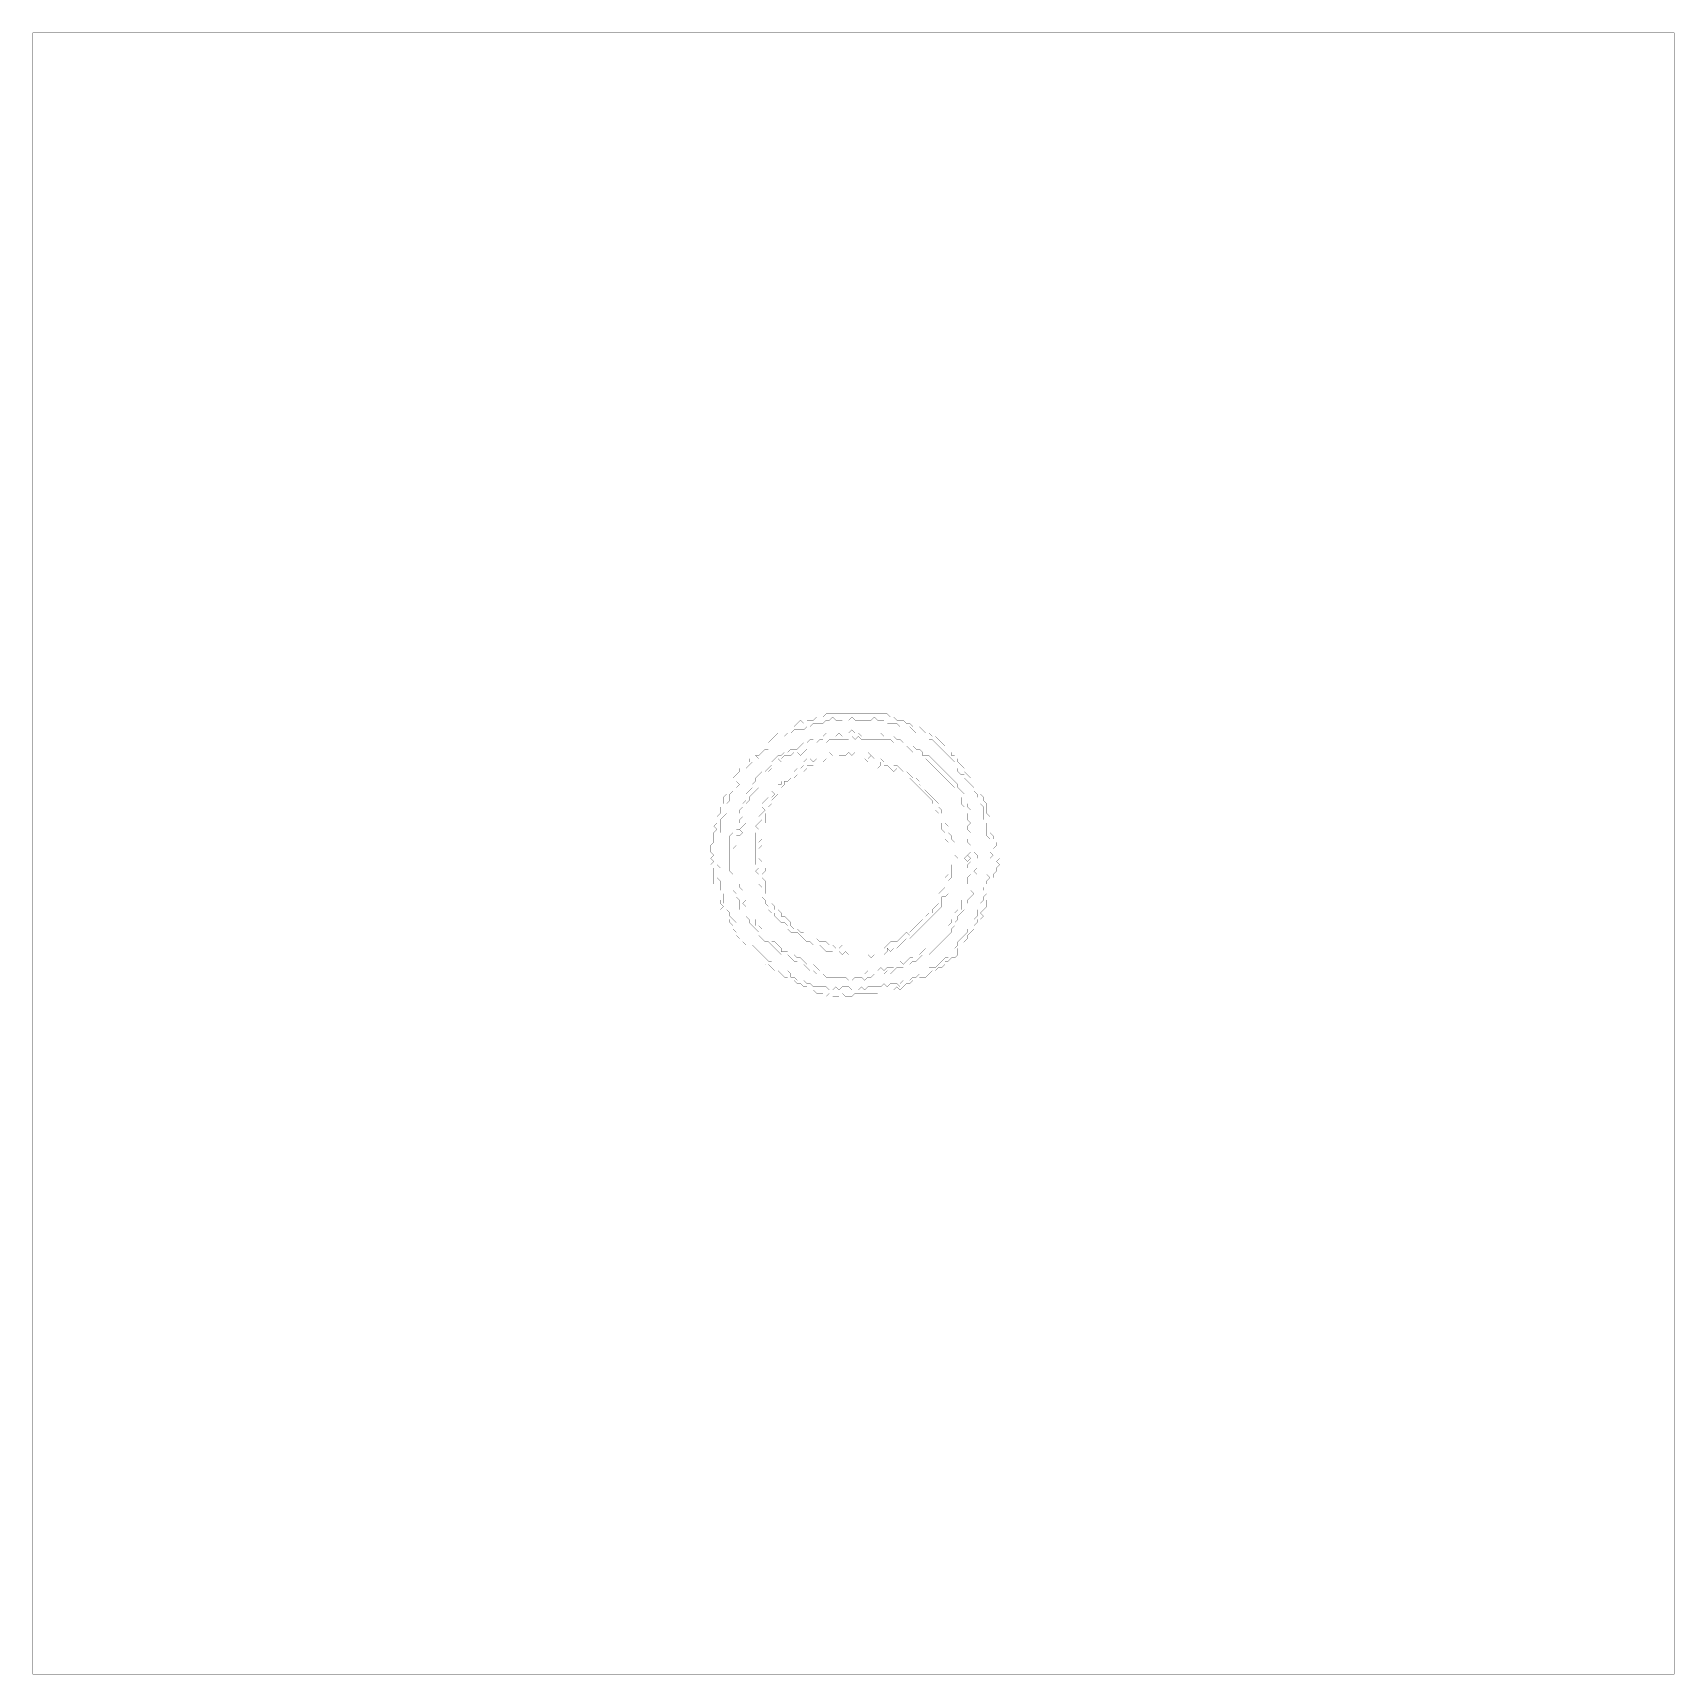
# Model space of a CAD drawing. Header units: metres. Extents: x 0 to 5055, y -5055 to 0.
import ezdxf

# ---------------------------------------------------------------- set-up
doc = ezdxf.new("R2010")
doc.units = ezdxf.units.M
doc.layers.add('conductor', color=1, linetype='Continuous')
doc.layers.add('substrate', color=5, linetype='Continuous')

msp = doc.modelspace()

# ---------------------------------------------------------------- linework, layer by layer
at = {"layer": 'conductor', "const_width": 0.5}
for points in [[(2463.3, -2107.1), (2453.4, -2117), (2443.5, -2117), (2433.6, -2126.9), (2423.7, -2126.9), (2413.8, -2126.9), (2403.9, -2126.9), (2394, -2136.8), (2384.1, -2136.8), (2374.2, -2146.7), (2364.3, -2146.7), (2354.4, -2146.7), (2344.5, -2146.7), (2334.6, -2156.6), (2324.8, -2156.6), (2314.9, -2166.5), (2305, -2166.5), (2295.1, -2176.4), (2285.2, -2186.3), (2275.3, -2196.2), (2265.4, -2206), (2255.5, -2206), (2245.6, -2215.9), (2235.7, -2225.8), (2225.8, -2225.8), (2235.7, -2235.7), (2225.8, -2245.6), (2215.9, -2245.6), (2206, -2255.5), (2196.2, -2265.4), (2196.2, -2275.3), (2186.3, -2285.2), (2176.4, -2295.1), (2166.5, -2305), (2176.4, -2314.9), (2166.5, -2324.8), (2156.6, -2324.8), (2156.6, -2334.6), (2146.7, -2344.5), (2146.7, -2354.4), (2146.7, -2364.3), (2136.8, -2374.2), (2136.8, -2384.1), (2136.8, -2394), (2136.8, -2403.9), (2126.9, -2413.8), (2117, -2423.7), (2117, -2433.6), (2117, -2443.5), (2117, -2453.4), (2117, -2463.3), (2107.1, -2473.1), (2107.1, -2483), (2107.1, -2492.9), (2107.1, -2502.8), (2107.1, -2512.7), (2107.1, -2522.6), (2107.1, -2532.5), (2107.1, -2542.4), (2107.1, -2552.3), (2107.1, -2562.2), (2117, -2572.1), (2107.1, -2582), (2107.1, -2591.9), (2107.1, -2601.7), (2117, -2611.6), (2117, -2621.5), (2117, -2631.4), (2117, -2641.3), (2126.9, -2651.2), (2126.9, -2661.1), (2126.9, -2671), (2126.9, -2680.9), (2136.8, -2690.8), (2136.8, -2700.7), (2146.7, -2710.6), (2146.7, -2720.5), (2156.6, -2730.4), (2166.5, -2740.2), (2166.5, -2750.1), (2176.4, -2760), (2186.3, -2769.9), (2186.3, -2779.8), (2196.2, -2779.8), (2206, -2789.7), (2215.9, -2799.6), (2215.9, -2809.5), (2225.8, -2819.4), (2235.7, -2829.3), (2245.6, -2839.2), (2255.5, -2849.1), (2265.4, -2859), (2275.3, -2859), (2285.2, -2868.8), (2295.1, -2878.7), (2305, -2888.6), (2314.9, -2888.6), (2324.8, -2888.6), (2334.6, -2898.5), (2334.6, -2908.4), (2344.5, -2908.4), (2354.4, -2918.3), (2364.3, -2918.3), (2374.2, -2918.3), (2384.1, -2928.2), (2394, -2928.2), (2403.9, -2938.1), (2413.8, -2938.1), (2423.7, -2938.1), (2433.6, -2938.1), (2443.5, -2938.1), (2453.4, -2948), (2463.3, -2948), (2473.1, -2938.1), (2483, -2948), (2492.9, -2938.1), (2502.8, -2938.1), (2512.7, -2938.1), (2522.6, -2948), (2532.5, -2948), (2542.4, -2948), (2552.3, -2938.1), (2562.2, -2948), (2572.1, -2938.1), (2582, -2938.1), (2591.9, -2938.1), (2601.7, -2938.1), (2611.6, -2938.1), (2621.5, -2928.2), (2631.4, -2938.1), (2641.3, -2928.2), (2651.2, -2928.2), (2661.1, -2928.2), (2671, -2938.1), (2671, -2928.2), (2680.9, -2918.3), (2690.8, -2918.3), (2700.7, -2918.3), (2710.6, -2908.4), (2720.5, -2908.4), (2730.4, -2898.5), (2740.2, -2898.5), (2750.1, -2888.6), (2760, -2878.7), (2769.9, -2878.7), (2779.8, -2878.7), (2789.7, -2868.8), (2799.6, -2859), (2809.5, -2849.1), (2819.4, -2849.1), (2829.3, -2839.2), (2839.2, -2829.3), (2839.2, -2819.4), (2849.1, -2809.5), (2849.1, -2799.6), (2859, -2789.7), (2868.8, -2779.8), (2878.7, -2769.9), (2878.7, -2760), (2888.6, -2750.1), (2898.5, -2740.2), (2898.5, -2730.4), (2908.4, -2720.5), (2908.4, -2710.6), (2908.4, -2700.7), (2918.3, -2690.8), (2918.3, -2680.9), (2928.2, -2671), (2928.2, -2661.1), (2938.1, -2651.2), (2928.2, -2641.3), (2928.2, -2631.4), (2938.1, -2621.5), (2938.1, -2611.6), (2948, -2601.7), (2938.1, -2591.9), (2948, -2582), (2948, -2572.1), (2948, -2562.2), (2948, -2552.3), (2948, -2542.4), (2957.9, -2532.5), (2948, -2522.6), (2948, -2512.7), (2948, -2502.8), (2948, -2492.9), (2948, -2483), (2938.1, -2473.1), (2938.1, -2463.3), (2938.1, -2453.4), (2938.1, -2443.5), (2938.1, -2433.6), (2928.2, -2423.7), (2928.2, -2413.8), (2928.2, -2403.9), (2928.2, -2394), (2928.2, -2384.1), (2918.3, -2374.2), (2918.3, -2364.3), (2908.4, -2354.4), (2908.4, -2344.5), (2898.5, -2334.6), (2898.5, -2324.8), (2888.6, -2314.9), (2878.7, -2305), (2868.8, -2295.1), (2868.8, -2285.2), (2859, -2285.2), (2849.1, -2275.3), (2849.1, -2265.4), (2839.2, -2255.5), (2839.2, -2245.6), (2829.3, -2235.7), (2819.4, -2225.8), (2809.5, -2215.9), (2799.6, -2206), (2789.7, -2196.2), (2779.8, -2186.3), (2769.9, -2176.4), (2760, -2176.4), (2750.1, -2166.5), (2740.2, -2156.6), (2730.4, -2156.6), (2720.5, -2156.6), (2710.6, -2146.7), (2700.7, -2136.8), (2690.8, -2136.8), (2680.9, -2136.8), (2671, -2136.8), (2661.1, -2126.9), (2651.2, -2126.9), (2641.3, -2126.9), (2631.4, -2126.9), (2621.5, -2117), (2611.6, -2117), (2601.7, -2117), (2591.9, -2107.1), (2582, -2117), (2572.1, -2117), (2562.2, -2117), (2552.3, -2117), (2542.4, -2117), (2532.5, -2117), (2522.6, -2107.1), (2512.7, -2117), (2502.8, -2107.1), (2492.9, -2117), (2483, -2117), (2473.1, -2117)], [(2512.7, -2156.6), (2522.6, -2146.7), (2532.5, -2156.6), (2542.4, -2156.6), (2552.3, -2166.5), (2562.2, -2156.6), (2572.1, -2156.6), (2582, -2156.6), (2591.9, -2156.6), (2601.7, -2156.6), (2611.6, -2156.6), (2621.5, -2166.5), (2631.4, -2166.5), (2641.3, -2166.5), (2651.2, -2166.5), (2661.1, -2176.4), (2671, -2176.4), (2680.9, -2186.3), (2690.8, -2186.3), (2700.7, -2196.2), (2710.6, -2196.2), (2720.5, -2206), (2730.4, -2206), (2740.2, -2215.9), (2740.2, -2225.8), (2750.1, -2225.8), (2760, -2225.8), (2769.9, -2235.7), (2779.8, -2245.6), (2789.7, -2255.5), (2799.6, -2265.4), (2809.5, -2275.3), (2819.4, -2285.2), (2829.3, -2295.1), (2839.2, -2305), (2849.1, -2314.9), (2849.1, -2324.8), (2859, -2334.6), (2868.8, -2344.5), (2868.8, -2354.4), (2868.8, -2364.3), (2878.7, -2374.2), (2878.7, -2384.1), (2888.6, -2394), (2888.6, -2403.9), (2888.6, -2413.8), (2898.5, -2423.7), (2898.5, -2433.6), (2898.5, -2443.5), (2898.5, -2453.4), (2898.5, -2463.3), (2898.5, -2473.1), (2898.5, -2483), (2898.5, -2492.9), (2898.5, -2502.8), (2908.4, -2512.7), (2898.5, -2522.6), (2908.4, -2532.5), (2908.4, -2542.4), (2898.5, -2552.3), (2898.5, -2562.2), (2908.4, -2572.1), (2898.5, -2582), (2908.4, -2591.9), (2898.5, -2601.7), (2898.5, -2611.6), (2898.5, -2621.5), (2898.5, -2631.4), (2888.6, -2641.3), (2898.5, -2651.2), (2888.6, -2661.1), (2878.7, -2671), (2878.7, -2680.9), (2868.8, -2690.8), (2868.8, -2700.7), (2859, -2710.6), (2849.1, -2720.5), (2849.1, -2730.4), (2839.2, -2740.2), (2839.2, -2750.1), (2829.3, -2760), (2829.3, -2769.9), (2819.4, -2779.8), (2809.5, -2789.7), (2799.6, -2799.6), (2789.7, -2809.5), (2779.8, -2819.4), (2769.9, -2829.3), (2760, -2839.2), (2750.1, -2839.2), (2740.2, -2839.2), (2730.4, -2849.1), (2720.5, -2859), (2710.6, -2859), (2700.7, -2868.8), (2690.8, -2868.8), (2680.9, -2878.7), (2671, -2878.7), (2661.1, -2878.7), (2651.2, -2888.6), (2641.3, -2898.5), (2631.4, -2888.6), (2621.5, -2898.5), (2611.6, -2898.5), (2601.7, -2898.5), (2591.9, -2898.5), (2582, -2908.4), (2572.1, -2908.4), (2562.2, -2918.3), (2552.3, -2908.4), (2542.4, -2908.4), (2532.5, -2908.4), (2522.6, -2918.3), (2512.7, -2918.3), (2502.8, -2908.4), (2492.9, -2908.4), (2483, -2908.4), (2473.1, -2908.4), (2463.3, -2908.4), (2453.4, -2908.4), (2443.5, -2908.4), (2433.6, -2898.5), (2423.7, -2898.5), (2413.8, -2898.5), (2403.9, -2888.6), (2394, -2888.6), (2384.1, -2878.7), (2374.2, -2868.8), (2364.3, -2868.8), (2354.4, -2859), (2344.5, -2859), (2334.6, -2849.1), (2324.8, -2839.2), (2314.9, -2839.2), (2305, -2839.2), (2295.1, -2829.3), (2285.2, -2819.4), (2275.3, -2809.5), (2265.4, -2799.6), (2255.5, -2799.6), (2245.6, -2789.7), (2235.7, -2779.8), (2235.7, -2769.9), (2225.8, -2760), (2215.9, -2750.1), (2206, -2740.2), (2206, -2730.4), (2196.2, -2720.5), (2186.3, -2710.6), (2176.4, -2700.7), (2176.4, -2690.8), (2176.4, -2680.9), (2176.4, -2671), (2166.5, -2661.1), (2166.5, -2651.2), (2156.6, -2641.3), (2156.6, -2631.4), (2156.6, -2621.5), (2156.6, -2611.6), (2156.6, -2601.7), (2156.6, -2591.9), (2146.7, -2582), (2146.7, -2572.1), (2146.7, -2562.2), (2146.7, -2552.3), (2146.7, -2542.4), (2146.7, -2532.5), (2146.7, -2522.6), (2146.7, -2512.7), (2146.7, -2502.8), (2146.7, -2492.9), (2146.7, -2483), (2146.7, -2473.1), (2156.6, -2463.3), (2156.6, -2453.4), (2166.5, -2443.5), (2176.4, -2433.6), (2176.4, -2423.7), (2186.3, -2413.8), (2176.4, -2403.9), (2176.4, -2394), (2186.3, -2384.1), (2186.3, -2374.2), (2196.2, -2364.3), (2196.2, -2354.4), (2196.2, -2344.5), (2206, -2334.6), (2215.9, -2324.8), (2215.9, -2314.9), (2225.8, -2305), (2225.8, -2295.1), (2235.7, -2285.2), (2245.6, -2275.3), (2255.5, -2275.3), (2265.4, -2265.4), (2275.3, -2255.5), (2275.3, -2245.6), (2285.2, -2235.7), (2295.1, -2225.8), (2305, -2225.8), (2314.9, -2215.9), (2324.8, -2215.9), (2334.6, -2206), (2344.5, -2206), (2354.4, -2206), (2364.3, -2196.2), (2374.2, -2186.3), (2384.1, -2186.3), (2394, -2176.4), (2403.9, -2176.4), (2413.8, -2166.5), (2423.7, -2166.5), (2433.6, -2166.5), (2443.5, -2156.6), (2453.4, -2166.5), (2463.3, -2166.5), (2473.1, -2166.5), (2483, -2156.6), (2492.9, -2166.5), (2502.8, -2156.6)], [(2443.5, -2235.7), (2433.6, -2245.6), (2423.7, -2245.6), (2413.8, -2245.6), (2403.9, -2255.5), (2394, -2255.5), (2384.1, -2255.5), (2384.1, -2265.4), (2374.2, -2275.3), (2364.3, -2275.3), (2354.4, -2275.3), (2354.4, -2285.2), (2344.5, -2295.1), (2334.6, -2295.1), (2324.8, -2305), (2314.9, -2305), (2314.9, -2314.9), (2305, -2324.8), (2295.1, -2324.8), (2295.1, -2334.6), (2295.1, -2344.5), (2285.2, -2354.4), (2275.3, -2364.3), (2275.3, -2374.2), (2265.4, -2384.1), (2265.4, -2394), (2255.5, -2403.9), (2255.5, -2413.8), (2255.5, -2423.7), (2255.5, -2433.6), (2245.6, -2443.5), (2245.6, -2453.4), (2255.5, -2463.3), (2245.6, -2473.1), (2245.6, -2483), (2235.7, -2492.9), (2245.6, -2502.8), (2235.7, -2512.7), (2235.7, -2522.6), (2235.7, -2532.5), (2235.7, -2542.4), (2245.6, -2552.3), (2245.6, -2562.2), (2255.5, -2572.1), (2255.5, -2582), (2245.6, -2591.9), (2245.6, -2601.7), (2255.5, -2611.6), (2255.5, -2621.5), (2255.5, -2631.4), (2255.5, -2641.3), (2255.5, -2651.2), (2265.4, -2661.1), (2265.4, -2671), (2265.4, -2680.9), (2275.3, -2680.9), (2285.2, -2690.8), (2285.2, -2700.7), (2295.1, -2700.7), (2305, -2710.6), (2305, -2720.5), (2314.9, -2720.5), (2324.8, -2730.4), (2334.6, -2740.2), (2334.6, -2750.1), (2344.5, -2760), (2354.4, -2760), (2364.3, -2769.9), (2374.2, -2769.9), (2384.1, -2779.8), (2394, -2789.7), (2403.9, -2799.6), (2413.8, -2789.7), (2423.7, -2799.6), (2433.6, -2799.6), (2443.5, -2799.6), (2453.4, -2809.5), (2463.3, -2809.5), (2473.1, -2819.4), (2483, -2819.4), (2492.9, -2809.5), (2502.8, -2819.4), (2512.7, -2819.4), (2522.6, -2819.4), (2532.5, -2819.4), (2542.4, -2819.4), (2552.3, -2819.4), (2562.2, -2819.4), (2572.1, -2819.4), (2582, -2819.4), (2591.9, -2819.4), (2601.7, -2819.4), (2611.6, -2819.4), (2621.5, -2819.4), (2631.4, -2809.5), (2641.3, -2799.6), (2651.2, -2799.6), (2661.1, -2799.6), (2671, -2789.7), (2680.9, -2779.8), (2690.8, -2769.9), (2700.7, -2779.8), (2700.7, -2769.9), (2710.6, -2760), (2720.5, -2750.1), (2730.4, -2740.2), (2740.2, -2730.4), (2750.1, -2730.4), (2750.1, -2720.5), (2760, -2710.6), (2769.9, -2710.6), (2769.9, -2700.7), (2779.8, -2690.8), (2789.7, -2680.9), (2789.7, -2671), (2789.7, -2661.1), (2789.7, -2651.2), (2799.6, -2641.3), (2809.5, -2631.4), (2809.5, -2621.5), (2809.5, -2611.6), (2809.5, -2601.7), (2819.4, -2591.9), (2819.4, -2582), (2819.4, -2572.1), (2819.4, -2562.2), (2819.4, -2552.3), (2829.3, -2542.4), (2819.4, -2532.5), (2819.4, -2522.6), (2819.4, -2512.7), (2819.4, -2502.8), (2819.4, -2492.9), (2809.5, -2483), (2809.5, -2473.1), (2809.5, -2463.3), (2799.6, -2453.4), (2799.6, -2443.5), (2799.6, -2433.6), (2789.7, -2423.7), (2789.7, -2413.8), (2789.7, -2403.9), (2779.8, -2394), (2779.8, -2384.1), (2769.9, -2374.2), (2769.9, -2364.3), (2760, -2354.4), (2750.1, -2344.5), (2740.2, -2334.6), (2730.4, -2324.8), (2720.5, -2314.9), (2710.6, -2305), (2700.7, -2295.1), (2690.8, -2295.1), (2680.9, -2285.2), (2671, -2275.3), (2661.1, -2265.4), (2651.2, -2275.3), (2641.3, -2265.4), (2631.4, -2255.5), (2621.5, -2255.5), (2611.6, -2245.6), (2611.6, -2255.5), (2601.7, -2265.4), (2591.9, -2255.5), (2582, -2245.6), (2572.1, -2245.6), (2562.2, -2235.7), (2552.3, -2235.7), (2542.4, -2235.7), (2532.5, -2235.7), (2522.6, -2235.7), (2512.7, -2235.7), (2502.8, -2235.7), (2492.9, -2235.7), (2483, -2235.7), (2473.1, -2235.7), (2463.3, -2235.7), (2453.4, -2235.7)]]:
    msp.add_lwpolyline(points, close=True, dxfattribs=at)
at = {"layer": 'substrate', "const_width": 0.5}
for points in [[(0, 0), (0, -9.9), (0, -19.8), (0, -29.7), (0, -39.6), (0, -49.5), (0, -59.4), (0, -69.2), (0, -79.1), (0, -89), (0, -98.9), (0, -108.8), (0, -118.7), (0, -128.6), (0, -138.5), (0, -148.4), (0, -158.3), (0, -168.2), (0, -178.1), (0, -188), (0, -197.9), (0, -207.7), (0, -217.6), (0, -227.5), (0, -237.4), (0, -247.3), (0, -257.2), (0, -267.1), (0, -277), (0, -286.9), (0, -296.8), (0, -306.7), (0, -316.6), (0, -326.5), (0, -336.3), (0, -346.2), (0, -356.1), (0, -366), (0, -375.9), (0, -385.8), (0, -395.7), (0, -405.6), (0, -415.5), (0, -425.4), (0, -435.3), (0, -445.2), (0, -455.1), (0, -465), (0, -474.8), (0, -484.7), (0, -494.6), (0, -504.5), (0, -514.4), (0, -524.3), (0, -534.2), (0, -544.1), (0, -554), (0, -563.9), (0, -573.8), (0, -583.7), (0, -593.6), (0, -603.4), (0, -613.3), (0, -623.2), (0, -633.1), (0, -643), (0, -652.9), (0, -662.8), (0, -672.7), (0, -682.6), (0, -692.5), (0, -702.4), (0, -712.3), (0, -722.2), (0, -732.1), (0, -741.9), (0, -751.8), (0, -761.7), (0, -771.6), (0, -781.5), (0, -791.4), (0, -801.3), (0, -811.2), (0, -821.1), (0, -831), (0, -840.9), (0, -850.8), (0, -860.7), (0, -870.5), (0, -880.4), (0, -890.3), (0, -900.2), (0, -910.1), (0, -920), (0, -929.9), (0, -939.8), (0, -949.7), (0, -959.6), (0, -969.5), (0, -979.4), (0, -989.3), (0, -999.2), (0, -1009), (0, -1018.9), (0, -1028.8), (0, -1038.7), (0, -1048.6), (0, -1058.5), (0, -1068.4), (0, -1078.3), (0, -1088.2), (0, -1098.1), (0, -1108), (0, -1117.9), (0, -1127.8), (0, -1137.6), (0, -1147.5), (0, -1157.4), (0, -1167.3), (0, -1177.2), (0, -1187.1), (0, -1197), (0, -1206.9), (0, -1216.8), (0, -1226.7), (0, -1236.6), (0, -1246.5), (0, -1256.4), (0, -1266.2), (0, -1276.1), (0, -1286), (0, -1295.9), (0, -1305.8), (0, -1315.7), (0, -1325.6), (0, -1335.5), (0, -1345.4), (0, -1355.3), (0, -1365.2), (0, -1375.1), (0, -1385), (0, -1394.9), (0, -1404.7), (0, -1414.6), (0, -1424.5), (0, -1434.4), (0, -1444.3), (0, -1454.2), (0, -1464.1), (0, -1474), (0, -1483.9), (0, -1493.8), (0, -1503.7), (0, -1513.6), (0, -1523.5), (0, -1533.3), (0, -1543.2), (0, -1553.1), (0, -1563), (0, -1572.9), (0, -1582.8), (0, -1592.7), (0, -1602.6), (0, -1612.5), (0, -1622.4), (0, -1632.3), (0, -1642.2), (0, -1652.1), (0, -1662), (0, -1671.8), (0, -1681.7), (0, -1691.6), (0, -1701.5), (0, -1711.4), (0, -1721.3), (0, -1731.2), (0, -1741.1), (0, -1751), (0, -1760.9), (0, -1770.8), (0, -1780.7), (0, -1790.6), (0, -1800.4), (0, -1810.3), (0, -1820.2), (0, -1830.1), (0, -1840), (0, -1849.9), (0, -1859.8), (0, -1869.7), (0, -1879.6), (0, -1889.5), (0, -1899.4), (0, -1909.3), (0, -1919.2), (0, -1929.1), (0, -1938.9), (0, -1948.8), (0, -1958.7), (0, -1968.6), (0, -1978.5), (0, -1988.4), (0, -1998.3), (0, -2008.2), (0, -2018.1), (0, -2028), (0, -2037.9), (0, -2047.8), (0, -2057.7), (0, -2067.5), (0, -2077.4), (0, -2087.3), (0, -2097.2), (0, -2107.1), (0, -2117), (0, -2126.9), (0, -2136.8), (0, -2146.7), (0, -2156.6), (0, -2166.5), (0, -2176.4), (0, -2186.3), (0, -2196.2), (0, -2206), (0, -2215.9), (0, -2225.8), (0, -2235.7), (0, -2245.6), (0, -2255.5), (0, -2265.4), (0, -2275.3), (0, -2285.2), (0, -2295.1), (0, -2305), (0, -2314.9), (0, -2324.8), (0, -2334.6), (0, -2344.5), (0, -2354.4), (0, -2364.3), (0, -2374.2), (0, -2384.1), (0, -2394), (0, -2403.9), (0, -2413.8), (0, -2423.7), (0, -2433.6), (0, -2443.5), (0, -2453.4), (0, -2463.3), (0, -2473.1), (0, -2483), (0, -2492.9), (0, -2502.8), (0, -2512.7), (0, -2522.6), (0, -2532.5), (0, -2542.4), (0, -2552.3), (0, -2562.2), (0, -2572.1), (0, -2582), (0, -2591.9), (0, -2601.7), (0, -2611.6), (0, -2621.5), (0, -2631.4), (0, -2641.3), (0, -2651.2), (0, -2661.1), (0, -2671), (0, -2680.9), (0, -2690.8), (0, -2700.7), (0, -2710.6), (0, -2720.5), (0, -2730.4), (0, -2740.2), (0, -2750.1), (0, -2760), (0, -2769.9), (0, -2779.8), (0, -2789.7), (0, -2799.6), (0, -2809.5), (0, -2819.4), (0, -2829.3), (0, -2839.2), (0, -2849.1), (0, -2859), (0, -2868.8), (0, -2878.7), (0, -2888.6), (0, -2898.5), (0, -2908.4), (0, -2918.3), (0, -2928.2), (0, -2938.1), (0, -2948), (0, -2957.9), (0, -2967.8), (0, -2977.7), (0, -2987.6), (0, -2997.5), (0, -3007.3), (0, -3017.2), (0, -3027.1), (0, -3037), (0, -3046.9), (0, -3056.8), (0, -3066.7), (0, -3076.6), (0, -3086.5), (0, -3096.4), (0, -3106.3), (0, -3116.2), (0, -3126.1), (0, -3135.9), (0, -3145.8), (0, -3155.7), (0, -3165.6), (0, -3175.5), (0, -3185.4), (0, -3195.3), (0, -3205.2), (0, -3215.1), (0, -3225), (0, -3234.9), (0, -3244.8), (0, -3254.7), (0, -3264.6), (0, -3274.4), (0, -3284.3), (0, -3294.2), (0, -3304.1), (0, -3314), (0, -3323.9), (0, -3333.8), (0, -3343.7), (0, -3353.6), (0, -3363.5), (0, -3373.4), (0, -3383.3), (0, -3393.2), (0, -3403), (0, -3412.9), (0, -3422.8), (0, -3432.7), (0, -3442.6), (0, -3452.5), (0, -3462.4), (0, -3472.3), (0, -3482.2), (0, -3492.1), (0, -3502), (0, -3511.9), (0, -3521.8), (0, -3531.7), (0, -3541.5), (0, -3551.4), (0, -3561.3), (0, -3571.2), (0, -3581.1), (0, -3591), (0, -3600.9), (0, -3610.8), (0, -3620.7), (0, -3630.6), (0, -3640.5), (0, -3650.4), (0, -3660.3), (0, -3670.1), (0, -3680), (0, -3689.9), (0, -3699.8), (0, -3709.7), (0, -3719.6), (0, -3729.5), (0, -3739.4), (0, -3749.3), (0, -3759.2), (0, -3769.1), (0, -3779), (0, -3788.9), (0, -3798.8), (0, -3808.6), (0, -3818.5), (0, -3828.4), (0, -3838.3), (0, -3848.2), (0, -3858.1), (0, -3868), (0, -3877.9), (0, -3887.8), (0, -3897.7), (0, -3907.6), (0, -3917.5), (0, -3927.4), (0, -3937.2), (0, -3947.1), (0, -3957), (0, -3966.9), (0, -3976.8), (0, -3986.7), (0, -3996.6), (0, -4006.5), (0, -4016.4), (0, -4026.3), (0, -4036.2), (0, -4046.1), (0, -4056), (0, -4065.8), (0, -4075.7), (0, -4085.6), (0, -4095.5), (0, -4105.4), (0, -4115.3), (0, -4125.2), (0, -4135.1), (0, -4145), (0, -4154.9), (0, -4164.8), (0, -4174.7), (0, -4184.6), (0, -4194.5), (0, -4204.3), (0, -4214.2), (0, -4224.1), (0, -4234), (0, -4243.9), (0, -4253.8), (0, -4263.7), (0, -4273.6), (0, -4283.5), (0, -4293.4), (0, -4303.3), (0, -4313.2), (0, -4323.1), (0, -4332.9), (0, -4342.8), (0, -4352.7), (0, -4362.6), (0, -4372.5), (0, -4382.4), (0, -4392.3), (0, -4402.2), (0, -4412.1), (0, -4422), (0, -4431.9), (0, -4441.8), (0, -4451.7), (0, -4461.6), (0, -4471.4), (0, -4481.3), (0, -4491.2), (0, -4501.1), (0, -4511), (0, -4520.9), (0, -4530.8), (0, -4540.7), (0, -4550.6), (0, -4560.5), (0, -4570.4), (0, -4580.3), (0, -4590.2), (0, -4600), (0, -4609.9), (0, -4619.8), (0, -4629.7), (0, -4639.6), (0, -4649.5), (0, -4659.4), (0, -4669.3), (0, -4679.2), (0, -4689.1), (0, -4699), (0, -4708.9), (0, -4718.8), (0, -4728.7), (0, -4738.5), (0, -4748.4), (0, -4758.3), (0, -4768.2), (0, -4778.1), (0, -4788), (0, -4797.9), (0, -4807.8), (0, -4817.7), (0, -4827.6), (0, -4837.5), (0, -4847.4), (0, -4857.3), (0, -4867.1), (0, -4877), (0, -4886.9), (0, -4896.8), (0, -4906.7), (0, -4916.6), (0, -4926.5), (0, -4936.4), (0, -4946.3), (0, -4956.2), (0, -4966.1), (0, -4976), (0, -4985.9), (0, -4995.8), (0, -5005.6), (0, -5015.5), (0, -5025.4), (0, -5035.3), (0, -5045.2), (0, -5055.1), (9.9, -5055.1), (19.8, -5055.1), (29.7, -5055.1), (39.6, -5055.1), (49.5, -5055.1), (59.4, -5055.1), (69.2, -5055.1), (79.1, -5055.1), (89, -5055.1), (98.9, -5055.1), (108.8, -5055.1), (118.7, -5055.1), (128.6, -5055.1), (138.5, -5055.1), (148.4, -5055.1), (158.3, -5055.1), (168.2, -5055.1), (178.1, -5055.1), (188, -5055.1), (197.9, -5055.1), (207.7, -5055.1), (217.6, -5055.1), (227.5, -5055.1), (237.4, -5055.1), (247.3, -5055.1), (257.2, -5055.1), (267.1, -5055.1), (277, -5055.1), (286.9, -5055.1), (296.8, -5055.1), (306.7, -5055.1), (316.6, -5055.1), (326.5, -5055.1), (336.3, -5055.1), (346.2, -5055.1), (356.1, -5055.1), (366, -5055.1), (375.9, -5055.1), (385.8, -5055.1), (395.7, -5055.1), (405.6, -5055.1), (415.5, -5055.1), (425.4, -5055.1), (435.3, -5055.1), (445.2, -5055.1), (455.1, -5055.1), (465, -5055.1), (474.8, -5055.1), (484.7, -5055.1), (494.6, -5055.1), (504.5, -5055.1), (514.4, -5055.1), (524.3, -5055.1), (534.2, -5055.1), (544.1, -5055.1), (554, -5055.1), (563.9, -5055.1), (573.8, -5055.1), (583.7, -5055.1), (593.6, -5055.1), (603.4, -5055.1), (613.3, -5055.1), (623.2, -5055.1), (633.1, -5055.1), (643, -5055.1), (652.9, -5055.1), (662.8, -5055.1), (672.7, -5055.1), (682.6, -5055.1), (692.5, -5055.1), (702.4, -5055.1), (712.3, -5055.1), (722.2, -5055.1), (732.1, -5055.1), (741.9, -5055.1), (751.8, -5055.1), (761.7, -5055.1), (771.6, -5055.1), (781.5, -5055.1), (791.4, -5055.1), (801.3, -5055.1), (811.2, -5055.1), (821.1, -5055.1), (831, -5055.1), (840.9, -5055.1), (850.8, -5055.1), (860.7, -5055.1), (870.5, -5055.1), (880.4, -5055.1), (890.3, -5055.1), (900.2, -5055.1), (910.1, -5055.1), (920, -5055.1), (929.9, -5055.1), (939.8, -5055.1), (949.7, -5055.1), (959.6, -5055.1), (969.5, -5055.1), (979.4, -5055.1), (989.3, -5055.1), (999.2, -5055.1), (1009, -5055.1), (1018.9, -5055.1), (1028.8, -5055.1), (1038.7, -5055.1), (1048.6, -5055.1), (1058.5, -5055.1), (1068.4, -5055.1), (1078.3, -5055.1), (1088.2, -5055.1), (1098.1, -5055.1), (1108, -5055.1), (1117.9, -5055.1), (1127.8, -5055.1), (1137.6, -5055.1), (1147.5, -5055.1), (1157.4, -5055.1), (1167.3, -5055.1), (1177.2, -5055.1), (1187.1, -5055.1), (1197, -5055.1), (1206.9, -5055.1), (1216.8, -5055.1), (1226.7, -5055.1), (1236.6, -5055.1), (1246.5, -5055.1), (1256.4, -5055.1), (1266.2, -5055.1), (1276.1, -5055.1), (1286, -5055.1), (1295.9, -5055.1), (1305.8, -5055.1), (1315.7, -5055.1), (1325.6, -5055.1), (1335.5, -5055.1), (1345.4, -5055.1), (1355.3, -5055.1), (1365.2, -5055.1), (1375.1, -5055.1), (1385, -5055.1), (1394.9, -5055.1), (1404.7, -5055.1), (1414.6, -5055.1), (1424.5, -5055.1), (1434.4, -5055.1), (1444.3, -5055.1), (1454.2, -5055.1), (1464.1, -5055.1), (1474, -5055.1), (1483.9, -5055.1), (1493.8, -5055.1), (1503.7, -5055.1), (1513.6, -5055.1), (1523.5, -5055.1), (1533.3, -5055.1), (1543.2, -5055.1), (1553.1, -5055.1), (1563, -5055.1), (1572.9, -5055.1), (1582.8, -5055.1), (1592.7, -5055.1), (1602.6, -5055.1), (1612.5, -5055.1), (1622.4, -5055.1), (1632.3, -5055.1), (1642.2, -5055.1), (1652.1, -5055.1), (1662, -5055.1), (1671.8, -5055.1), (1681.7, -5055.1), (1691.6, -5055.1), (1701.5, -5055.1), (1711.4, -5055.1), (1721.3, -5055.1), (1731.2, -5055.1), (1741.1, -5055.1), (1751, -5055.1), (1760.9, -5055.1), (1770.8, -5055.1), (1780.7, -5055.1), (1790.6, -5055.1), (1800.4, -5055.1), (1810.3, -5055.1), (1820.2, -5055.1), (1830.1, -5055.1), (1840, -5055.1), (1849.9, -5055.1), (1859.8, -5055.1), (1869.7, -5055.1), (1879.6, -5055.1), (1889.5, -5055.1), (1899.4, -5055.1), (1909.3, -5055.1), (1919.2, -5055.1), (1929.1, -5055.1), (1938.9, -5055.1), (1948.8, -5055.1), (1958.7, -5055.1), (1968.6, -5055.1), (1978.5, -5055.1), (1988.4, -5055.1), (1998.3, -5055.1), (2008.2, -5055.1), (2018.1, -5055.1), (2028, -5055.1), (2037.9, -5055.1), (2047.8, -5055.1), (2057.7, -5055.1), (2067.5, -5055.1), (2077.4, -5055.1), (2087.3, -5055.1), (2097.2, -5055.1), (2107.1, -5055.1), (2117, -5055.1), (2126.9, -5055.1), (2136.8, -5055.1), (2146.7, -5055.1), (2156.6, -5055.1), (2166.5, -5055.1), (2176.4, -5055.1), (2186.3, -5055.1), (2196.2, -5055.1), (2206, -5055.1), (2215.9, -5055.1), (2225.8, -5055.1), (2235.7, -5055.1), (2245.6, -5055.1), (2255.5, -5055.1), (2265.4, -5055.1), (2275.3, -5055.1), (2285.2, -5055.1), (2295.1, -5055.1), (2305, -5055.1), (2314.9, -5055.1), (2324.8, -5055.1), (2334.6, -5055.1), (2344.5, -5055.1), (2354.4, -5055.1), (2364.3, -5055.1), (2374.2, -5055.1), (2384.1, -5055.1), (2394, -5055.1), (2403.9, -5055.1), (2413.8, -5055.1), (2423.7, -5055.1), (2433.6, -5055.1), (2443.5, -5055.1), (2453.4, -5055.1), (2463.3, -5055.1), (2473.1, -5055.1), (2483, -5055.1), (2492.9, -5055.1), (2502.8, -5055.1), (2512.7, -5055.1), (2522.6, -5055.1), (2532.5, -5055.1), (2542.4, -5055.1), (2552.3, -5055.1), (2562.2, -5055.1), (2572.1, -5055.1), (2582, -5055.1), (2591.9, -5055.1), (2601.7, -5055.1), (2611.6, -5055.1), (2621.5, -5055.1), (2631.4, -5055.1), (2641.3, -5055.1), (2651.2, -5055.1), (2661.1, -5055.1), (2671, -5055.1), (2680.9, -5055.1), (2690.8, -5055.1), (2700.7, -5055.1), (2710.6, -5055.1), (2720.5, -5055.1), (2730.4, -5055.1), (2740.2, -5055.1), (2750.1, -5055.1), (2760, -5055.1), (2769.9, -5055.1), (2779.8, -5055.1), (2789.7, -5055.1), (2799.6, -5055.1), (2809.5, -5055.1), (2819.4, -5055.1), (2829.3, -5055.1), (2839.2, -5055.1), (2849.1, -5055.1), (2859, -5055.1), (2868.8, -5055.1), (2878.7, -5055.1), (2888.6, -5055.1), (2898.5, -5055.1), (2908.4, -5055.1), (2918.3, -5055.1), (2928.2, -5055.1), (2938.1, -5055.1), (2948, -5055.1), (2957.9, -5055.1), (2967.8, -5055.1), (2977.7, -5055.1), (2987.6, -5055.1), (2997.5, -5055.1), (3007.3, -5055.1), (3017.2, -5055.1), (3027.1, -5055.1), (3037, -5055.1), (3046.9, -5055.1), (3056.8, -5055.1), (3066.7, -5055.1), (3076.6, -5055.1), (3086.5, -5055.1), (3096.4, -5055.1), (3106.3, -5055.1), (3116.2, -5055.1), (3126.1, -5055.1), (3135.9, -5055.1), (3145.8, -5055.1), (3155.7, -5055.1), (3165.6, -5055.1), (3175.5, -5055.1), (3185.4, -5055.1), (3195.3, -5055.1), (3205.2, -5055.1), (3215.1, -5055.1), (3225, -5055.1), (3234.9, -5055.1), (3244.8, -5055.1), (3254.7, -5055.1), (3264.6, -5055.1), (3274.4, -5055.1), (3284.3, -5055.1), (3294.2, -5055.1), (3304.1, -5055.1), (3314, -5055.1), (3323.9, -5055.1), (3333.8, -5055.1), (3343.7, -5055.1), (3353.6, -5055.1), (3363.5, -5055.1), (3373.4, -5055.1), (3383.3, -5055.1), (3393.2, -5055.1), (3403, -5055.1), (3412.9, -5055.1), (3422.8, -5055.1), (3432.7, -5055.1), (3442.6, -5055.1), (3452.5, -5055.1), (3462.4, -5055.1), (3472.3, -5055.1), (3482.2, -5055.1), (3492.1, -5055.1), (3502, -5055.1), (3511.9, -5055.1), (3521.8, -5055.1), (3531.7, -5055.1), (3541.5, -5055.1), (3551.4, -5055.1), (3561.3, -5055.1), (3571.2, -5055.1), (3581.1, -5055.1), (3591, -5055.1), (3600.9, -5055.1), (3610.8, -5055.1), (3620.7, -5055.1), (3630.6, -5055.1), (3640.5, -5055.1), (3650.4, -5055.1), (3660.3, -5055.1), (3670.1, -5055.1), (3680, -5055.1), (3689.9, -5055.1), (3699.8, -5055.1), (3709.7, -5055.1), (3719.6, -5055.1), (3729.5, -5055.1), (3739.4, -5055.1), (3749.3, -5055.1), (3759.2, -5055.1), (3769.1, -5055.1), (3779, -5055.1), (3788.9, -5055.1), (3798.8, -5055.1), (3808.6, -5055.1), (3818.5, -5055.1), (3828.4, -5055.1), (3838.3, -5055.1), (3848.2, -5055.1), (3858.1, -5055.1), (3868, -5055.1), (3877.9, -5055.1), (3887.8, -5055.1), (3897.7, -5055.1), (3907.6, -5055.1), (3917.5, -5055.1), (3927.4, -5055.1), (3937.2, -5055.1), (3947.1, -5055.1), (3957, -5055.1), (3966.9, -5055.1), (3976.8, -5055.1), (3986.7, -5055.1), (3996.6, -5055.1), (4006.5, -5055.1), (4016.4, -5055.1), (4026.3, -5055.1), (4036.2, -5055.1), (4046.1, -5055.1), (4056, -5055.1), (4065.8, -5055.1), (4075.7, -5055.1), (4085.6, -5055.1), (4095.5, -5055.1), (4105.4, -5055.1), (4115.3, -5055.1), (4125.2, -5055.1), (4135.1, -5055.1), (4145, -5055.1), (4154.9, -5055.1), (4164.8, -5055.1), (4174.7, -5055.1), (4184.6, -5055.1), (4194.5, -5055.1), (4204.3, -5055.1), (4214.2, -5055.1), (4224.1, -5055.1), (4234, -5055.1), (4243.9, -5055.1), (4253.8, -5055.1), (4263.7, -5055.1), (4273.6, -5055.1), (4283.5, -5055.1), (4293.4, -5055.1), (4303.3, -5055.1), (4313.2, -5055.1), (4323.1, -5055.1), (4332.9, -5055.1), (4342.8, -5055.1), (4352.7, -5055.1), (4362.6, -5055.1), (4372.5, -5055.1), (4382.4, -5055.1), (4392.3, -5055.1), (4402.2, -5055.1), (4412.1, -5055.1), (4422, -5055.1), (4431.9, -5055.1), (4441.8, -5055.1), (4451.7, -5055.1), (4461.6, -5055.1), (4471.4, -5055.1), (4481.3, -5055.1), (4491.2, -5055.1), (4501.1, -5055.1), (4511, -5055.1), (4520.9, -5055.1), (4530.8, -5055.1), (4540.7, -5055.1), (4550.6, -5055.1), (4560.5, -5055.1), (4570.4, -5055.1), (4580.3, -5055.1), (4590.2, -5055.1), (4600, -5055.1), (4609.9, -5055.1), (4619.8, -5055.1), (4629.7, -5055.1), (4639.6, -5055.1), (4649.5, -5055.1), (4659.4, -5055.1), (4669.3, -5055.1), (4679.2, -5055.1), (4689.1, -5055.1), (4699, -5055.1), (4708.9, -5055.1), (4718.8, -5055.1), (4728.7, -5055.1), (4738.5, -5055.1), (4748.4, -5055.1), (4758.3, -5055.1), (4768.2, -5055.1), (4778.1, -5055.1), (4788, -5055.1), (4797.9, -5055.1), (4807.8, -5055.1), (4817.7, -5055.1), (4827.6, -5055.1), (4837.5, -5055.1), (4847.4, -5055.1), (4857.3, -5055.1), (4867.1, -5055.1), (4877, -5055.1), (4886.9, -5055.1), (4896.8, -5055.1), (4906.7, -5055.1), (4916.6, -5055.1), (4926.5, -5055.1), (4936.4, -5055.1), (4946.3, -5055.1), (4956.2, -5055.1), (4966.1, -5055.1), (4976, -5055.1), (4985.9, -5055.1), (4995.8, -5055.1), (5005.6, -5055.1), (5015.5, -5055.1), (5025.4, -5055.1), (5035.3, -5055.1), (5045.2, -5055.1), (5055.1, -5055.1), (5055.1, -5045.2), (5055.1, -5035.3), (5055.1, -5025.4), (5055.1, -5015.5), (5055.1, -5005.6), (5055.1, -4995.8), (5055.1, -4985.9), (5055.1, -4976), (5055.1, -4966.1), (5055.1, -4956.2), (5055.1, -4946.3), (5055.1, -4936.4), (5055.1, -4926.5), (5055.1, -4916.6), (5055.1, -4906.7), (5055.1, -4896.8), (5055.1, -4886.9), (5055.1, -4877), (5055.1, -4867.1), (5055.1, -4857.3), (5055.1, -4847.4), (5055.1, -4837.5), (5055.1, -4827.6), (5055.1, -4817.7), (5055.1, -4807.8), (5055.1, -4797.9), (5055.1, -4788), (5055.1, -4778.1), (5055.1, -4768.2), (5055.1, -4758.3), (5055.1, -4748.4), (5055.1, -4738.5), (5055.1, -4728.7), (5055.1, -4718.8), (5055.1, -4708.9), (5055.1, -4699), (5055.1, -4689.1), (5055.1, -4679.2), (5055.1, -4669.3), (5055.1, -4659.4), (5055.1, -4649.5), (5055.1, -4639.6), (5055.1, -4629.7), (5055.1, -4619.8), (5055.1, -4609.9), (5055.1, -4600), (5055.1, -4590.2), (5055.1, -4580.3), (5055.1, -4570.4), (5055.1, -4560.5), (5055.1, -4550.6), (5055.1, -4540.7), (5055.1, -4530.8), (5055.1, -4520.9), (5055.1, -4511), (5055.1, -4501.1), (5055.1, -4491.2), (5055.1, -4481.3), (5055.1, -4471.4), (5055.1, -4461.6), (5055.1, -4451.7), (5055.1, -4441.8), (5055.1, -4431.9), (5055.1, -4422), (5055.1, -4412.1), (5055.1, -4402.2), (5055.1, -4392.3), (5055.1, -4382.4), (5055.1, -4372.5), (5055.1, -4362.6), (5055.1, -4352.7), (5055.1, -4342.8), (5055.1, -4332.9), (5055.1, -4323.1), (5055.1, -4313.2), (5055.1, -4303.3), (5055.1, -4293.4), (5055.1, -4283.5), (5055.1, -4273.6), (5055.1, -4263.7), (5055.1, -4253.8), (5055.1, -4243.9), (5055.1, -4234), (5055.1, -4224.1), (5055.1, -4214.2), (5055.1, -4204.3), (5055.1, -4194.5), (5055.1, -4184.6), (5055.1, -4174.7), (5055.1, -4164.8), (5055.1, -4154.9), (5055.1, -4145), (5055.1, -4135.1), (5055.1, -4125.2), (5055.1, -4115.3), (5055.1, -4105.4), (5055.1, -4095.5), (5055.1, -4085.6), (5055.1, -4075.7), (5055.1, -4065.8), (5055.1, -4056), (5055.1, -4046.1), (5055.1, -4036.2), (5055.1, -4026.3), (5055.1, -4016.4), (5055.1, -4006.5), (5055.1, -3996.6), (5055.1, -3986.7), (5055.1, -3976.8), (5055.1, -3966.9), (5055.1, -3957), (5055.1, -3947.1), (5055.1, -3937.2), (5055.1, -3927.4), (5055.1, -3917.5), (5055.1, -3907.6), (5055.1, -3897.7), (5055.1, -3887.8), (5055.1, -3877.9), (5055.1, -3868), (5055.1, -3858.1), (5055.1, -3848.2), (5055.1, -3838.3), (5055.1, -3828.4), (5055.1, -3818.5), (5055.1, -3808.6), (5055.1, -3798.8), (5055.1, -3788.9), (5055.1, -3779), (5055.1, -3769.1), (5055.1, -3759.2), (5055.1, -3749.3), (5055.1, -3739.4), (5055.1, -3729.5), (5055.1, -3719.6), (5055.1, -3709.7), (5055.1, -3699.8), (5055.1, -3689.9), (5055.1, -3680), (5055.1, -3670.1), (5055.1, -3660.3), (5055.1, -3650.4), (5055.1, -3640.5), (5055.1, -3630.6), (5055.1, -3620.7), (5055.1, -3610.8), (5055.1, -3600.9), (5055.1, -3591), (5055.1, -3581.1), (5055.1, -3571.2), (5055.1, -3561.3), (5055.1, -3551.4), (5055.1, -3541.5), (5055.1, -3531.7), (5055.1, -3521.8), (5055.1, -3511.9), (5055.1, -3502), (5055.1, -3492.1), (5055.1, -3482.2), (5055.1, -3472.3), (5055.1, -3462.4), (5055.1, -3452.5), (5055.1, -3442.6), (5055.1, -3432.7), (5055.1, -3422.8), (5055.1, -3412.9), (5055.1, -3403), (5055.1, -3393.2), (5055.1, -3383.3), (5055.1, -3373.4), (5055.1, -3363.5), (5055.1, -3353.6), (5055.1, -3343.7), (5055.1, -3333.8), (5055.1, -3323.9), (5055.1, -3314), (5055.1, -3304.1), (5055.1, -3294.2), (5055.1, -3284.3), (5055.1, -3274.4), (5055.1, -3264.6), (5055.1, -3254.7), (5055.1, -3244.8), (5055.1, -3234.9), (5055.1, -3225), (5055.1, -3215.1), (5055.1, -3205.2), (5055.1, -3195.3), (5055.1, -3185.4), (5055.1, -3175.5), (5055.1, -3165.6), (5055.1, -3155.7), (5055.1, -3145.8), (5055.1, -3135.9), (5055.1, -3126.1), (5055.1, -3116.2), (5055.1, -3106.3), (5055.1, -3096.4), (5055.1, -3086.5), (5055.1, -3076.6), (5055.1, -3066.7), (5055.1, -3056.8), (5055.1, -3046.9), (5055.1, -3037), (5055.1, -3027.1), (5055.1, -3017.2), (5055.1, -3007.3), (5055.1, -2997.5), (5055.1, -2987.6), (5055.1, -2977.7), (5055.1, -2967.8), (5055.1, -2957.9), (5055.1, -2948), (5055.1, -2938.1), (5055.1, -2928.2), (5055.1, -2918.3), (5055.1, -2908.4), (5055.1, -2898.5), (5055.1, -2888.6), (5055.1, -2878.7), (5055.1, -2868.8), (5055.1, -2859), (5055.1, -2849.1), (5055.1, -2839.2), (5055.1, -2829.3), (5055.1, -2819.4), (5055.1, -2809.5), (5055.1, -2799.6), (5055.1, -2789.7), (5055.1, -2779.8), (5055.1, -2769.9), (5055.1, -2760), (5055.1, -2750.1), (5055.1, -2740.2), (5055.1, -2730.4), (5055.1, -2720.5), (5055.1, -2710.6), (5055.1, -2700.7), (5055.1, -2690.8), (5055.1, -2680.9), (5055.1, -2671), (5055.1, -2661.1), (5055.1, -2651.2), (5055.1, -2641.3), (5055.1, -2631.4), (5055.1, -2621.5), (5055.1, -2611.6), (5055.1, -2601.7), (5055.1, -2591.9), (5055.1, -2582), (5055.1, -2572.1), (5055.1, -2562.2), (5055.1, -2552.3), (5055.1, -2542.4), (5055.1, -2532.5), (5055.1, -2522.6), (5055.1, -2512.7), (5055.1, -2502.8), (5055.1, -2492.9), (5055.1, -2483), (5055.1, -2473.1), (5055.1, -2463.3), (5055.1, -2453.4), (5055.1, -2443.5), (5055.1, -2433.6), (5055.1, -2423.7), (5055.1, -2413.8), (5055.1, -2403.9), (5055.1, -2394), (5055.1, -2384.1), (5055.1, -2374.2), (5055.1, -2364.3), (5055.1, -2354.4), (5055.1, -2344.5), (5055.1, -2334.6), (5055.1, -2324.8), (5055.1, -2314.9), (5055.1, -2305), (5055.1, -2295.1), (5055.1, -2285.2), (5055.1, -2275.3), (5055.1, -2265.4), (5055.1, -2255.5), (5055.1, -2245.6), (5055.1, -2235.7), (5055.1, -2225.8), (5055.1, -2215.9), (5055.1, -2206), (5055.1, -2196.2), (5055.1, -2186.3), (5055.1, -2176.4), (5055.1, -2166.5), (5055.1, -2156.6), (5055.1, -2146.7), (5055.1, -2136.8), (5055.1, -2126.9), (5055.1, -2117), (5055.1, -2107.1), (5055.1, -2097.2), (5055.1, -2087.3), (5055.1, -2077.4), (5055.1, -2067.5), (5055.1, -2057.7), (5055.1, -2047.8), (5055.1, -2037.9), (5055.1, -2028), (5055.1, -2018.1), (5055.1, -2008.2), (5055.1, -1998.3), (5055.1, -1988.4), (5055.1, -1978.5), (5055.1, -1968.6), (5055.1, -1958.7), (5055.1, -1948.8), (5055.1, -1938.9), (5055.1, -1929.1), (5055.1, -1919.2), (5055.1, -1909.3), (5055.1, -1899.4), (5055.1, -1889.5), (5055.1, -1879.6), (5055.1, -1869.7), (5055.1, -1859.8), (5055.1, -1849.9), (5055.1, -1840), (5055.1, -1830.1), (5055.1, -1820.2), (5055.1, -1810.3), (5055.1, -1800.4), (5055.1, -1790.6), (5055.1, -1780.7), (5055.1, -1770.8), (5055.1, -1760.9), (5055.1, -1751), (5055.1, -1741.1), (5055.1, -1731.2), (5055.1, -1721.3), (5055.1, -1711.4), (5055.1, -1701.5), (5055.1, -1691.6), (5055.1, -1681.7), (5055.1, -1671.8), (5055.1, -1662), (5055.1, -1652.1), (5055.1, -1642.2), (5055.1, -1632.3), (5055.1, -1622.4), (5055.1, -1612.5), (5055.1, -1602.6), (5055.1, -1592.7), (5055.1, -1582.8), (5055.1, -1572.9), (5055.1, -1563), (5055.1, -1553.1), (5055.1, -1543.2), (5055.1, -1533.3), (5055.1, -1523.5), (5055.1, -1513.6), (5055.1, -1503.7), (5055.1, -1493.8), (5055.1, -1483.9), (5055.1, -1474), (5055.1, -1464.1), (5055.1, -1454.2), (5055.1, -1444.3), (5055.1, -1434.4), (5055.1, -1424.5), (5055.1, -1414.6), (5055.1, -1404.7), (5055.1, -1394.9), (5055.1, -1385), (5055.1, -1375.1), (5055.1, -1365.2), (5055.1, -1355.3), (5055.1, -1345.4), (5055.1, -1335.5), (5055.1, -1325.6), (5055.1, -1315.7), (5055.1, -1305.8), (5055.1, -1295.9), (5055.1, -1286), (5055.1, -1276.1), (5055.1, -1266.2), (5055.1, -1256.4), (5055.1, -1246.5), (5055.1, -1236.6), (5055.1, -1226.7), (5055.1, -1216.8), (5055.1, -1206.9), (5055.1, -1197), (5055.1, -1187.1), (5055.1, -1177.2), (5055.1, -1167.3), (5055.1, -1157.4), (5055.1, -1147.5), (5055.1, -1137.6), (5055.1, -1127.8), (5055.1, -1117.9), (5055.1, -1108), (5055.1, -1098.1), (5055.1, -1088.2), (5055.1, -1078.3), (5055.1, -1068.4), (5055.1, -1058.5), (5055.1, -1048.6), (5055.1, -1038.7), (5055.1, -1028.8), (5055.1, -1018.9), (5055.1, -1009), (5055.1, -999.2), (5055.1, -989.3), (5055.1, -979.4), (5055.1, -969.5), (5055.1, -959.6), (5055.1, -949.7), (5055.1, -939.8), (5055.1, -929.9), (5055.1, -920), (5055.1, -910.1), (5055.1, -900.2), (5055.1, -890.3), (5055.1, -880.4), (5055.1, -870.5), (5055.1, -860.7), (5055.1, -850.8), (5055.1, -840.9), (5055.1, -831), (5055.1, -821.1), (5055.1, -811.2), (5055.1, -801.3), (5055.1, -791.4), (5055.1, -781.5), (5055.1, -771.6), (5055.1, -761.7), (5055.1, -751.8), (5055.1, -741.9), (5055.1, -732.1), (5055.1, -722.2), (5055.1, -712.3), (5055.1, -702.4), (5055.1, -692.5), (5055.1, -682.6), (5055.1, -672.7), (5055.1, -662.8), (5055.1, -652.9), (5055.1, -643), (5055.1, -633.1), (5055.1, -623.2), (5055.1, -613.3), (5055.1, -603.4), (5055.1, -593.6), (5055.1, -583.7), (5055.1, -573.8), (5055.1, -563.9), (5055.1, -554), (5055.1, -544.1), (5055.1, -534.2), (5055.1, -524.3), (5055.1, -514.4), (5055.1, -504.5), (5055.1, -494.6), (5055.1, -484.7), (5055.1, -474.8), (5055.1, -465), (5055.1, -455.1), (5055.1, -445.2), (5055.1, -435.3), (5055.1, -425.4), (5055.1, -415.5), (5055.1, -405.6), (5055.1, -395.7), (5055.1, -385.8), (5055.1, -375.9), (5055.1, -366), (5055.1, -356.1), (5055.1, -346.2), (5055.1, -336.3), (5055.1, -326.5), (5055.1, -316.6), (5055.1, -306.7), (5055.1, -296.8), (5055.1, -286.9), (5055.1, -277), (5055.1, -267.1), (5055.1, -257.2), (5055.1, -247.3), (5055.1, -237.4), (5055.1, -227.5), (5055.1, -217.6), (5055.1, -207.7), (5055.1, -197.9), (5055.1, -188), (5055.1, -178.1), (5055.1, -168.2), (5055.1, -158.3), (5055.1, -148.4), (5055.1, -138.5), (5055.1, -128.6), (5055.1, -118.7), (5055.1, -108.8), (5055.1, -98.9), (5055.1, -89), (5055.1, -79.1), (5055.1, -69.2), (5055.1, -59.4), (5055.1, -49.5), (5055.1, -39.6), (5055.1, -29.7), (5055.1, -19.8), (5055.1, -9.9), (5055.1, 0), (5045.2, 0), (5035.3, 0), (5025.4, 0), (5015.5, 0), (5005.6, 0), (4995.8, 0), (4985.9, 0), (4976, 0), (4966.1, 0), (4956.2, 0), (4946.3, 0), (4936.4, 0), (4926.5, 0), (4916.6, 0), (4906.7, 0), (4896.8, 0), (4886.9, 0), (4877, 0), (4867.1, 0), (4857.3, 0), (4847.4, 0), (4837.5, 0), (4827.6, 0), (4817.7, 0), (4807.8, 0), (4797.9, 0), (4788, 0), (4778.1, 0), (4768.2, 0), (4758.3, 0), (4748.4, 0), (4738.5, 0), (4728.7, 0), (4718.8, 0), (4708.9, 0), (4699, 0), (4689.1, 0), (4679.2, 0), (4669.3, 0), (4659.4, 0), (4649.5, 0), (4639.6, 0), (4629.7, 0), (4619.8, 0), (4609.9, 0), (4600, 0), (4590.2, 0), (4580.3, 0), (4570.4, 0), (4560.5, 0), (4550.6, 0), (4540.7, 0), (4530.8, 0), (4520.9, 0), (4511, 0), (4501.1, 0), (4491.2, 0), (4481.3, 0), (4471.4, 0), (4461.6, 0), (4451.7, 0), (4441.8, 0), (4431.9, 0), (4422, 0), (4412.1, 0), (4402.2, 0), (4392.3, 0), (4382.4, 0), (4372.5, 0), (4362.6, 0), (4352.7, 0), (4342.8, 0), (4332.9, 0), (4323.1, 0), (4313.2, 0), (4303.3, 0), (4293.4, 0), (4283.5, 0), (4273.6, 0), (4263.7, 0), (4253.8, 0), (4243.9, 0), (4234, 0), (4224.1, 0), (4214.2, 0), (4204.3, 0), (4194.5, 0), (4184.6, 0), (4174.7, 0), (4164.8, 0), (4154.9, 0), (4145, 0), (4135.1, 0), (4125.2, 0), (4115.3, 0), (4105.4, 0), (4095.5, 0), (4085.6, 0), (4075.7, 0), (4065.8, 0), (4056, 0), (4046.1, 0), (4036.2, 0), (4026.3, 0), (4016.4, 0), (4006.5, 0), (3996.6, 0), (3986.7, 0), (3976.8, 0), (3966.9, 0), (3957, 0), (3947.1, 0), (3937.2, 0), (3927.4, 0), (3917.5, 0), (3907.6, 0), (3897.7, 0), (3887.8, 0), (3877.9, 0), (3868, 0), (3858.1, 0), (3848.2, 0), (3838.3, 0), (3828.4, 0), (3818.5, 0), (3808.6, 0), (3798.8, 0), (3788.9, 0), (3779, 0), (3769.1, 0), (3759.2, 0), (3749.3, 0), (3739.4, 0), (3729.5, 0), (3719.6, 0), (3709.7, 0), (3699.8, 0), (3689.9, 0), (3680, 0), (3670.1, 0), (3660.3, 0), (3650.4, 0), (3640.5, 0), (3630.6, 0), (3620.7, 0), (3610.8, 0), (3600.9, 0), (3591, 0), (3581.1, 0), (3571.2, 0), (3561.3, 0), (3551.4, 0), (3541.5, 0), (3531.7, 0), (3521.8, 0), (3511.9, 0), (3502, 0), (3492.1, 0), (3482.2, 0), (3472.3, 0), (3462.4, 0), (3452.5, 0), (3442.6, 0), (3432.7, 0), (3422.8, 0), (3412.9, 0), (3403, 0), (3393.2, 0), (3383.3, 0), (3373.4, 0), (3363.5, 0), (3353.6, 0), (3343.7, 0), (3333.8, 0), (3323.9, 0), (3314, 0), (3304.1, 0), (3294.2, 0), (3284.3, 0), (3274.4, 0), (3264.6, 0), (3254.7, 0), (3244.8, 0), (3234.9, 0), (3225, 0), (3215.1, 0), (3205.2, 0), (3195.3, 0), (3185.4, 0), (3175.5, 0), (3165.6, 0), (3155.7, 0), (3145.8, 0), (3135.9, 0), (3126.1, 0), (3116.2, 0), (3106.3, 0), (3096.4, 0), (3086.5, 0), (3076.6, 0), (3066.7, 0), (3056.8, 0), (3046.9, 0), (3037, 0), (3027.1, 0), (3017.2, 0), (3007.3, 0), (2997.5, 0), (2987.6, 0), (2977.7, 0), (2967.8, 0), (2957.9, 0), (2948, 0), (2938.1, 0), (2928.2, 0), (2918.3, 0), (2908.4, 0), (2898.5, 0), (2888.6, 0), (2878.7, 0), (2868.8, 0), (2859, 0), (2849.1, 0), (2839.2, 0), (2829.3, 0), (2819.4, 0), (2809.5, 0), (2799.6, 0), (2789.7, 0), (2779.8, 0), (2769.9, 0), (2760, 0), (2750.1, 0), (2740.2, 0), (2730.4, 0), (2720.5, 0), (2710.6, 0), (2700.7, 0), (2690.8, 0), (2680.9, 0), (2671, 0), (2661.1, 0), (2651.2, 0), (2641.3, 0), (2631.4, 0), (2621.5, 0), (2611.6, 0), (2601.7, 0), (2591.9, 0), (2582, 0), (2572.1, 0), (2562.2, 0), (2552.3, 0), (2542.4, 0), (2532.5, 0), (2522.6, 0), (2512.7, 0), (2502.8, 0), (2492.9, 0), (2483, 0), (2473.1, 0), (2463.3, 0), (2453.4, 0), (2443.5, 0), (2433.6, 0), (2423.7, 0), (2413.8, 0), (2403.9, 0), (2394, 0), (2384.1, 0), (2374.2, 0), (2364.3, 0), (2354.4, 0), (2344.5, 0), (2334.6, 0), (2324.8, 0), (2314.9, 0), (2305, 0), (2295.1, 0), (2285.2, 0), (2275.3, 0), (2265.4, 0), (2255.5, 0), (2245.6, 0), (2235.7, 0), (2225.8, 0), (2215.9, 0), (2206, 0), (2196.2, 0), (2186.3, 0), (2176.4, 0), (2166.5, 0), (2156.6, 0), (2146.7, 0), (2136.8, 0), (2126.9, 0), (2117, 0), (2107.1, 0), (2097.2, 0), (2087.3, 0), (2077.4, 0), (2067.5, 0), (2057.7, 0), (2047.8, 0), (2037.9, 0), (2028, 0), (2018.1, 0), (2008.2, 0), (1998.3, 0), (1988.4, 0), (1978.5, 0), (1968.6, 0), (1958.7, 0), (1948.8, 0), (1938.9, 0), (1929.1, 0), (1919.2, 0), (1909.3, 0), (1899.4, 0), (1889.5, 0), (1879.6, 0), (1869.7, 0), (1859.8, 0), (1849.9, 0), (1840, 0), (1830.1, 0), (1820.2, 0), (1810.3, 0), (1800.4, 0), (1790.6, 0), (1780.7, 0), (1770.8, 0), (1760.9, 0), (1751, 0), (1741.1, 0), (1731.2, 0), (1721.3, 0), (1711.4, 0), (1701.5, 0), (1691.6, 0), (1681.7, 0), (1671.8, 0), (1662, 0), (1652.1, 0), (1642.2, 0), (1632.3, 0), (1622.4, 0), (1612.5, 0), (1602.6, 0), (1592.7, 0), (1582.8, 0), (1572.9, 0), (1563, 0), (1553.1, 0), (1543.2, 0), (1533.3, 0), (1523.5, 0), (1513.6, 0), (1503.7, 0), (1493.8, 0), (1483.9, 0), (1474, 0), (1464.1, 0), (1454.2, 0), (1444.3, 0), (1434.4, 0), (1424.5, 0), (1414.6, 0), (1404.7, 0), (1394.9, 0), (1385, 0), (1375.1, 0), (1365.2, 0), (1355.3, 0), (1345.4, 0), (1335.5, 0), (1325.6, 0), (1315.7, 0), (1305.8, 0), (1295.9, 0), (1286, 0), (1276.1, 0), (1266.2, 0), (1256.4, 0), (1246.5, 0), (1236.6, 0), (1226.7, 0), (1216.8, 0), (1206.9, 0), (1197, 0), (1187.1, 0), (1177.2, 0), (1167.3, 0), (1157.4, 0), (1147.5, 0), (1137.6, 0), (1127.8, 0), (1117.9, 0), (1108, 0), (1098.1, 0), (1088.2, 0), (1078.3, 0), (1068.4, 0), (1058.5, 0), (1048.6, 0), (1038.7, 0), (1028.8, 0), (1018.9, 0), (1009, 0), (999.2, 0), (989.3, 0), (979.4, 0), (969.5, 0), (959.6, 0), (949.7, 0), (939.8, 0), (929.9, 0), (920, 0), (910.1, 0), (900.2, 0), (890.3, 0), (880.4, 0), (870.5, 0), (860.7, 0), (850.8, 0), (840.9, 0), (831, 0), (821.1, 0), (811.2, 0), (801.3, 0), (791.4, 0), (781.5, 0), (771.6, 0), (761.7, 0), (751.8, 0), (741.9, 0), (732.1, 0), (722.2, 0), (712.3, 0), (702.4, 0), (692.5, 0), (682.6, 0), (672.7, 0), (662.8, 0), (652.9, 0), (643, 0), (633.1, 0), (623.2, 0), (613.3, 0), (603.4, 0), (593.6, 0), (583.7, 0), (573.8, 0), (563.9, 0), (554, 0), (544.1, 0), (534.2, 0), (524.3, 0), (514.4, 0), (504.5, 0), (494.6, 0), (484.7, 0), (474.8, 0), (465, 0), (455.1, 0), (445.2, 0), (435.3, 0), (425.4, 0), (415.5, 0), (405.6, 0), (395.7, 0), (385.8, 0), (375.9, 0), (366, 0), (356.1, 0), (346.2, 0), (336.3, 0), (326.5, 0), (316.6, 0), (306.7, 0), (296.8, 0), (286.9, 0), (277, 0), (267.1, 0), (257.2, 0), (247.3, 0), (237.4, 0), (227.5, 0), (217.6, 0), (207.7, 0), (197.9, 0), (188, 0), (178.1, 0), (168.2, 0), (158.3, 0), (148.4, 0), (138.5, 0), (128.6, 0), (118.7, 0), (108.8, 0), (98.9, 0), (89, 0), (79.1, 0), (69.2, 0), (59.4, 0), (49.5, 0), (39.6, 0), (29.7, 0), (19.8, 0), (9.9, 0)], [(2433.6, -2107.1), (2443.5, -2097.2), (2453.4, -2097.2), (2463.3, -2097.2), (2473.1, -2097.2), (2483, -2097.2), (2492.9, -2097.2), (2502.8, -2097.2), (2512.7, -2097.2), (2522.6, -2097.2), (2532.5, -2097.2), (2542.4, -2097.2), (2552.3, -2097.2), (2562.2, -2097.2), (2572.1, -2097.2), (2582, -2097.2), (2591.9, -2097.2), (2601.7, -2097.2), (2611.6, -2097.2), (2621.5, -2097.2), (2631.4, -2097.2), (2641.3, -2107.1), (2651.2, -2107.1), (2661.1, -2117), (2671, -2117), (2680.9, -2117), (2690.8, -2126.9), (2700.7, -2126.9), (2710.6, -2136.8), (2720.5, -2136.8), (2730.4, -2136.8), (2740.2, -2146.7), (2750.1, -2156.6), (2760, -2156.6), (2769.9, -2166.5), (2779.8, -2166.5), (2789.7, -2176.4), (2799.6, -2186.3), (2809.5, -2196.2), (2819.4, -2206), (2829.3, -2215.9), (2829.3, -2225.8), (2839.2, -2225.8), (2849.1, -2235.7), (2849.1, -2245.6), (2859, -2255.5), (2868.8, -2265.4), (2868.8, -2275.3), (2878.7, -2285.2), (2888.6, -2295.1), (2888.6, -2305), (2898.5, -2314.9), (2908.4, -2324.8), (2918.3, -2334.6), (2918.3, -2344.5), (2928.2, -2354.4), (2928.2, -2364.3), (2938.1, -2374.2), (2938.1, -2384.1), (2938.1, -2394), (2938.1, -2403.9), (2948, -2413.8), (2948, -2423.7), (2948, -2433.6), (2948, -2443.5), (2948, -2453.4), (2948, -2463.3), (2957.9, -2473.1), (2957.9, -2483), (2967.8, -2492.9), (2967.8, -2502.8), (2957.9, -2512.7), (2967.8, -2522.6), (2977.7, -2532.5), (2977.7, -2542.4), (2967.8, -2552.3), (2977.7, -2562.2), (2967.8, -2572.1), (2967.8, -2582), (2957.9, -2591.9), (2957.9, -2601.7), (2948, -2611.6), (2948, -2621.5), (2948, -2631.4), (2948, -2641.3), (2948, -2651.2), (2948, -2661.1), (2938.1, -2671), (2938.1, -2680.9), (2938.1, -2690.8), (2928.2, -2700.7), (2918.3, -2710.6), (2928.2, -2720.5), (2918.3, -2730.4), (2908.4, -2730.4), (2908.4, -2740.2), (2898.5, -2750.1), (2898.5, -2760), (2888.6, -2769.9), (2878.7, -2779.8), (2878.7, -2789.7), (2868.8, -2799.6), (2859, -2809.5), (2849.1, -2819.4), (2849.1, -2829.3), (2849.1, -2839.2), (2839.2, -2849.1), (2829.3, -2849.1), (2819.4, -2859), (2809.5, -2859), (2809.5, -2868.8), (2799.6, -2878.7), (2789.7, -2878.7), (2779.8, -2888.6), (2769.9, -2888.6), (2760, -2898.5), (2750.1, -2908.4), (2740.2, -2908.4), (2730.4, -2908.4), (2720.5, -2918.3), (2710.6, -2918.3), (2700.7, -2928.2), (2690.8, -2928.2), (2680.9, -2938.1), (2671, -2948), (2661.1, -2938.1), (2651.2, -2948), (2641.3, -2948), (2631.4, -2948), (2621.5, -2948), (2611.6, -2948), (2601.7, -2957.9), (2591.9, -2957.9), (2582, -2957.9), (2572.1, -2957.9), (2562.2, -2957.9), (2552.3, -2957.9), (2542.4, -2957.9), (2532.5, -2957.9), (2522.6, -2967.8), (2512.7, -2967.8), (2502.8, -2967.8), (2492.9, -2957.9), (2483, -2967.8), (2473.1, -2967.8), (2463.3, -2967.8), (2453.4, -2957.9), (2443.5, -2967.8), (2433.6, -2957.9), (2423.7, -2957.9), (2413.8, -2957.9), (2403.9, -2948), (2394, -2948), (2384.1, -2938.1), (2374.2, -2938.1), (2364.3, -2928.2), (2354.4, -2928.2), (2344.5, -2918.3), (2334.6, -2918.3), (2324.8, -2908.4), (2314.9, -2908.4), (2305, -2898.5), (2295.1, -2888.6), (2285.2, -2888.6), (2275.3, -2878.7), (2265.4, -2868.8), (2255.5, -2868.8), (2245.6, -2859), (2235.7, -2849.1), (2225.8, -2839.2), (2215.9, -2829.3), (2206, -2819.4), (2196.2, -2809.5), (2186.3, -2799.6), (2186.3, -2789.7), (2176.4, -2789.7), (2166.5, -2779.8), (2166.5, -2769.9), (2156.6, -2760), (2156.6, -2750.1), (2146.7, -2740.2), (2146.7, -2730.4), (2136.8, -2720.5), (2126.9, -2710.6), (2117, -2700.7), (2126.9, -2690.8), (2117, -2680.9), (2117, -2671), (2107.1, -2661.1), (2107.1, -2651.2), (2107.1, -2641.3), (2107.1, -2631.4), (2097.2, -2621.5), (2097.2, -2611.6), (2097.2, -2601.7), (2097.2, -2591.9), (2097.2, -2582), (2097.2, -2572.1), (2087.3, -2562.2), (2097.2, -2552.3), (2087.3, -2542.4), (2097.2, -2532.5), (2087.3, -2522.6), (2087.3, -2512.7), (2087.3, -2502.8), (2097.2, -2492.9), (2097.2, -2483), (2097.2, -2473.1), (2097.2, -2463.3), (2107.1, -2453.4), (2097.2, -2443.5), (2107.1, -2433.6), (2107.1, -2423.7), (2107.1, -2413.8), (2117, -2403.9), (2117, -2394), (2117, -2384.1), (2126.9, -2374.2), (2126.9, -2364.3), (2126.9, -2354.4), (2136.8, -2344.5), (2136.8, -2334.6), (2146.7, -2324.8), (2156.6, -2314.9), (2156.6, -2305), (2156.6, -2295.1), (2166.5, -2285.2), (2176.4, -2275.3), (2176.4, -2265.4), (2186.3, -2255.5), (2196.2, -2245.6), (2206, -2245.6), (2206, -2235.7), (2215.9, -2225.8), (2225.8, -2215.9), (2235.7, -2206), (2245.6, -2196.2), (2255.5, -2186.3), (2265.4, -2186.3), (2275.3, -2176.4), (2285.2, -2166.5), (2295.1, -2156.6), (2305, -2156.6), (2314.9, -2156.6), (2324.8, -2146.7), (2334.6, -2136.8), (2344.5, -2136.8), (2354.4, -2126.9), (2364.3, -2117), (2374.2, -2126.9), (2384.1, -2117), (2394, -2117), (2403.9, -2117), (2413.8, -2107.1), (2423.7, -2107.1)], [(2522.6, -2166.5), (2512.7, -2176.4), (2502.8, -2176.4), (2492.9, -2176.4), (2483, -2176.4), (2473.1, -2176.4), (2463.3, -2176.4), (2453.4, -2176.4), (2443.5, -2186.3), (2433.6, -2176.4), (2423.7, -2176.4), (2413.8, -2186.3), (2403.9, -2186.3), (2394, -2186.3), (2384.1, -2196.2), (2384.1, -2206), (2374.2, -2215.9), (2364.3, -2225.8), (2354.4, -2215.9), (2344.5, -2215.9), (2334.6, -2225.8), (2324.8, -2225.8), (2314.9, -2225.8), (2305, -2235.7), (2295.1, -2235.7), (2305, -2245.6), (2295.1, -2255.5), (2285.2, -2265.4), (2275.3, -2265.4), (2265.4, -2275.3), (2265.4, -2285.2), (2255.5, -2295.1), (2245.6, -2295.1), (2235.7, -2295.1), (2235.7, -2305), (2235.7, -2314.9), (2235.7, -2324.8), (2225.8, -2334.6), (2215.9, -2344.5), (2206, -2354.4), (2206, -2364.3), (2196.2, -2374.2), (2196.2, -2384.1), (2196.2, -2394), (2196.2, -2403.9), (2196.2, -2413.8), (2196.2, -2423.7), (2196.2, -2433.6), (2186.3, -2443.5), (2176.4, -2453.4), (2166.5, -2453.4), (2176.4, -2453.4), (2186.3, -2463.3), (2176.4, -2473.1), (2166.5, -2473.1), (2166.5, -2483), (2166.5, -2492.9), (2166.5, -2502.8), (2156.6, -2512.7), (2156.6, -2522.6), (2166.5, -2532.5), (2166.5, -2542.4), (2166.5, -2552.3), (2166.5, -2562.2), (2166.5, -2572.1), (2166.5, -2582), (2166.5, -2591.9), (2166.5, -2601.7), (2166.5, -2611.6), (2176.4, -2621.5), (2176.4, -2631.4), (2186.3, -2641.3), (2186.3, -2651.2), (2186.3, -2661.1), (2196.2, -2671), (2186.3, -2680.9), (2196.2, -2690.8), (2196.2, -2700.7), (2206, -2710.6), (2215.9, -2720.5), (2225.8, -2730.4), (2225.8, -2740.2), (2225.8, -2750.1), (2235.7, -2750.1), (2245.6, -2760), (2245.6, -2769.9), (2255.5, -2779.8), (2265.4, -2789.7), (2275.3, -2799.6), (2285.2, -2799.6), (2295.1, -2809.5), (2305, -2819.4), (2305, -2829.3), (2314.9, -2829.3), (2324.8, -2829.3), (2334.6, -2839.2), (2344.5, -2839.2), (2354.4, -2849.1), (2364.3, -2849.1), (2374.2, -2859), (2384.1, -2868.8), (2394, -2868.8), (2403.9, -2868.8), (2413.8, -2878.7), (2423.7, -2888.6), (2433.6, -2888.6), (2443.5, -2888.6), (2453.4, -2888.6), (2463.3, -2888.6), (2473.1, -2888.6), (2483, -2888.6), (2492.9, -2888.6), (2502.8, -2898.5), (2512.7, -2898.5), (2522.6, -2898.5), (2532.5, -2898.5), (2542.4, -2898.5), (2552.3, -2898.5), (2562.2, -2898.5), (2572.1, -2888.6), (2582, -2888.6), (2591.9, -2888.6), (2601.7, -2888.6), (2611.6, -2878.7), (2621.5, -2888.6), (2631.4, -2878.7), (2641.3, -2878.7), (2651.2, -2878.7), (2661.1, -2868.8), (2671, -2859), (2680.9, -2868.8), (2690.8, -2859), (2700.7, -2849.1), (2710.6, -2849.1), (2720.5, -2839.2), (2730.4, -2839.2), (2740.2, -2829.3), (2750.1, -2819.4), (2760, -2819.4), (2769.9, -2809.5), (2779.8, -2799.6), (2789.7, -2789.7), (2799.6, -2779.8), (2809.5, -2769.9), (2819.4, -2760), (2819.4, -2750.1), (2829.3, -2740.2), (2829.3, -2730.4), (2839.2, -2720.5), (2839.2, -2710.6), (2849.1, -2700.7), (2859, -2700.7), (2859, -2690.8), (2859, -2680.9), (2859, -2671), (2868.8, -2661.1), (2868.8, -2651.2), (2868.8, -2641.3), (2868.8, -2631.4), (2878.7, -2621.5), (2878.7, -2611.6), (2878.7, -2601.7), (2888.6, -2591.9), (2888.6, -2582), (2878.7, -2572.1), (2878.7, -2562.2), (2888.6, -2552.3), (2888.6, -2542.4), (2878.7, -2532.5), (2888.6, -2522.6), (2888.6, -2512.7), (2888.6, -2502.8), (2878.7, -2492.9), (2878.7, -2483), (2888.6, -2473.1), (2888.6, -2463.3), (2878.7, -2453.4), (2878.7, -2443.5), (2888.6, -2433.6), (2878.7, -2423.7), (2878.7, -2413.8), (2878.7, -2403.9), (2868.8, -2394), (2868.8, -2384.1), (2859, -2374.2), (2859, -2364.3), (2859, -2354.4), (2849.1, -2344.5), (2839.2, -2334.6), (2839.2, -2324.8), (2829.3, -2314.9), (2819.4, -2305), (2809.5, -2295.1), (2799.6, -2285.2), (2789.7, -2275.3), (2779.8, -2265.4), (2769.9, -2255.5), (2760, -2245.6), (2750.1, -2235.7), (2740.2, -2235.7), (2730.4, -2225.8), (2720.5, -2215.9), (2710.6, -2215.9), (2700.7, -2206), (2690.8, -2196.2), (2680.9, -2196.2), (2671, -2196.2), (2661.1, -2186.3), (2651.2, -2186.3), (2641.3, -2176.4), (2631.4, -2176.4), (2621.5, -2176.4), (2611.6, -2176.4), (2601.7, -2176.4), (2591.9, -2176.4), (2582, -2176.4), (2572.1, -2176.4), (2562.2, -2176.4), (2552.3, -2176.4), (2542.4, -2166.5), (2532.5, -2176.4)], [(2433.6, -2225.8), (2443.5, -2215.9), (2453.4, -2215.9), (2463.3, -2225.8), (2473.1, -2215.9), (2483, -2225.8), (2492.9, -2225.8), (2502.8, -2225.8), (2512.7, -2215.9), (2522.6, -2225.8), (2532.5, -2215.9), (2542.4, -2225.8), (2552.3, -2215.9), (2562.2, -2215.9), (2572.1, -2215.9), (2582, -2225.8), (2572.1, -2235.7), (2582, -2225.8), (2591.9, -2235.7), (2601.7, -2235.7), (2611.6, -2235.7), (2621.5, -2245.6), (2631.4, -2245.6), (2641.3, -2245.6), (2651.2, -2255.5), (2661.1, -2255.5), (2671, -2265.4), (2680.9, -2275.3), (2690.8, -2275.3), (2700.7, -2285.2), (2710.6, -2295.1), (2720.5, -2295.1), (2730.4, -2305), (2730.4, -2314.9), (2740.2, -2324.8), (2750.1, -2334.6), (2760, -2344.5), (2769.9, -2354.4), (2779.8, -2364.3), (2789.7, -2374.2), (2789.7, -2384.1), (2799.6, -2394), (2799.6, -2403.9), (2809.5, -2413.8), (2809.5, -2423.7), (2809.5, -2433.6), (2819.4, -2443.5), (2819.4, -2453.4), (2819.4, -2463.3), (2829.3, -2473.1), (2829.3, -2483), (2839.2, -2492.9), (2839.2, -2502.8), (2829.3, -2512.7), (2839.2, -2522.6), (2839.2, -2532.5), (2849.1, -2542.4), (2839.2, -2552.3), (2829.3, -2562.2), (2829.3, -2572.1), (2829.3, -2582), (2829.3, -2591.9), (2829.3, -2601.7), (2819.4, -2611.6), (2819.4, -2621.5), (2819.4, -2631.4), (2819.4, -2641.3), (2819.4, -2651.2), (2809.5, -2661.1), (2799.6, -2661.1), (2799.6, -2671), (2799.6, -2680.9), (2799.6, -2690.8), (2789.7, -2700.7), (2779.8, -2710.6), (2769.9, -2720.5), (2760, -2730.4), (2750.1, -2740.2), (2740.2, -2750.1), (2730.4, -2760), (2720.5, -2769.9), (2710.6, -2779.8), (2700.7, -2789.7), (2690.8, -2789.7), (2680.9, -2799.6), (2671, -2809.5), (2661.1, -2819.4), (2651.2, -2819.4), (2641.3, -2829.3), (2631.4, -2819.4), (2631.4, -2829.3), (2621.5, -2839.2), (2611.6, -2839.2), (2601.7, -2839.2), (2591.9, -2839.2), (2582, -2849.1), (2572.1, -2839.2), (2562.2, -2839.2), (2552.3, -2839.2), (2542.4, -2839.2), (2532.5, -2839.2), (2522.6, -2839.2), (2512.7, -2839.2), (2502.8, -2829.3), (2492.9, -2839.2), (2483, -2829.3), (2473.1, -2839.2), (2463.3, -2829.3), (2453.4, -2829.3), (2443.5, -2829.3), (2433.6, -2819.4), (2423.7, -2809.5), (2413.8, -2809.5), (2403.9, -2809.5), (2394, -2799.6), (2384.1, -2799.6), (2374.2, -2789.7), (2364.3, -2779.8), (2354.4, -2769.9), (2344.5, -2769.9), (2334.6, -2769.9), (2324.8, -2760), (2324.8, -2750.1), (2314.9, -2740.2), (2305, -2740.2), (2295.1, -2730.4), (2285.2, -2720.5), (2285.2, -2710.6), (2275.3, -2710.6), (2265.4, -2700.7), (2265.4, -2690.8), (2255.5, -2680.9), (2255.5, -2671), (2245.6, -2661.1), (2245.6, -2651.2), (2245.6, -2641.3), (2245.6, -2631.4), (2235.7, -2621.5), (2235.7, -2611.6), (2235.7, -2601.7), (2235.7, -2591.9), (2225.8, -2582), (2235.7, -2572.1), (2225.8, -2562.2), (2225.8, -2552.3), (2225.8, -2542.4), (2225.8, -2532.5), (2225.8, -2522.6), (2225.8, -2512.7), (2225.8, -2502.8), (2225.8, -2492.9), (2225.8, -2483), (2225.8, -2473.1), (2225.8, -2463.3), (2235.7, -2453.4), (2225.8, -2443.5), (2235.7, -2433.6), (2245.6, -2423.7), (2235.7, -2413.8), (2245.6, -2403.9), (2255.5, -2394), (2245.6, -2384.1), (2245.6, -2374.2), (2255.5, -2364.3), (2265.4, -2354.4), (2275.3, -2354.4), (2285.2, -2344.5), (2275.3, -2334.6), (2285.2, -2324.8), (2295.1, -2314.9), (2305, -2314.9), (2305, -2305), (2314.9, -2295.1), (2324.8, -2285.2), (2334.6, -2275.3), (2344.5, -2275.3), (2354.4, -2265.4), (2364.3, -2265.4), (2374.2, -2255.5), (2374.2, -2245.6), (2384.1, -2235.7), (2394, -2235.7), (2403.9, -2245.6), (2413.8, -2235.7), (2423.7, -2235.7)], [(2868.8, -2542.4), (2878.7, -2532.5), (2888.6, -2542.4), (2878.7, -2552.3)]]:
    msp.add_lwpolyline(points, close=True, dxfattribs=at)

doc.saveas('drawing.dxf')
